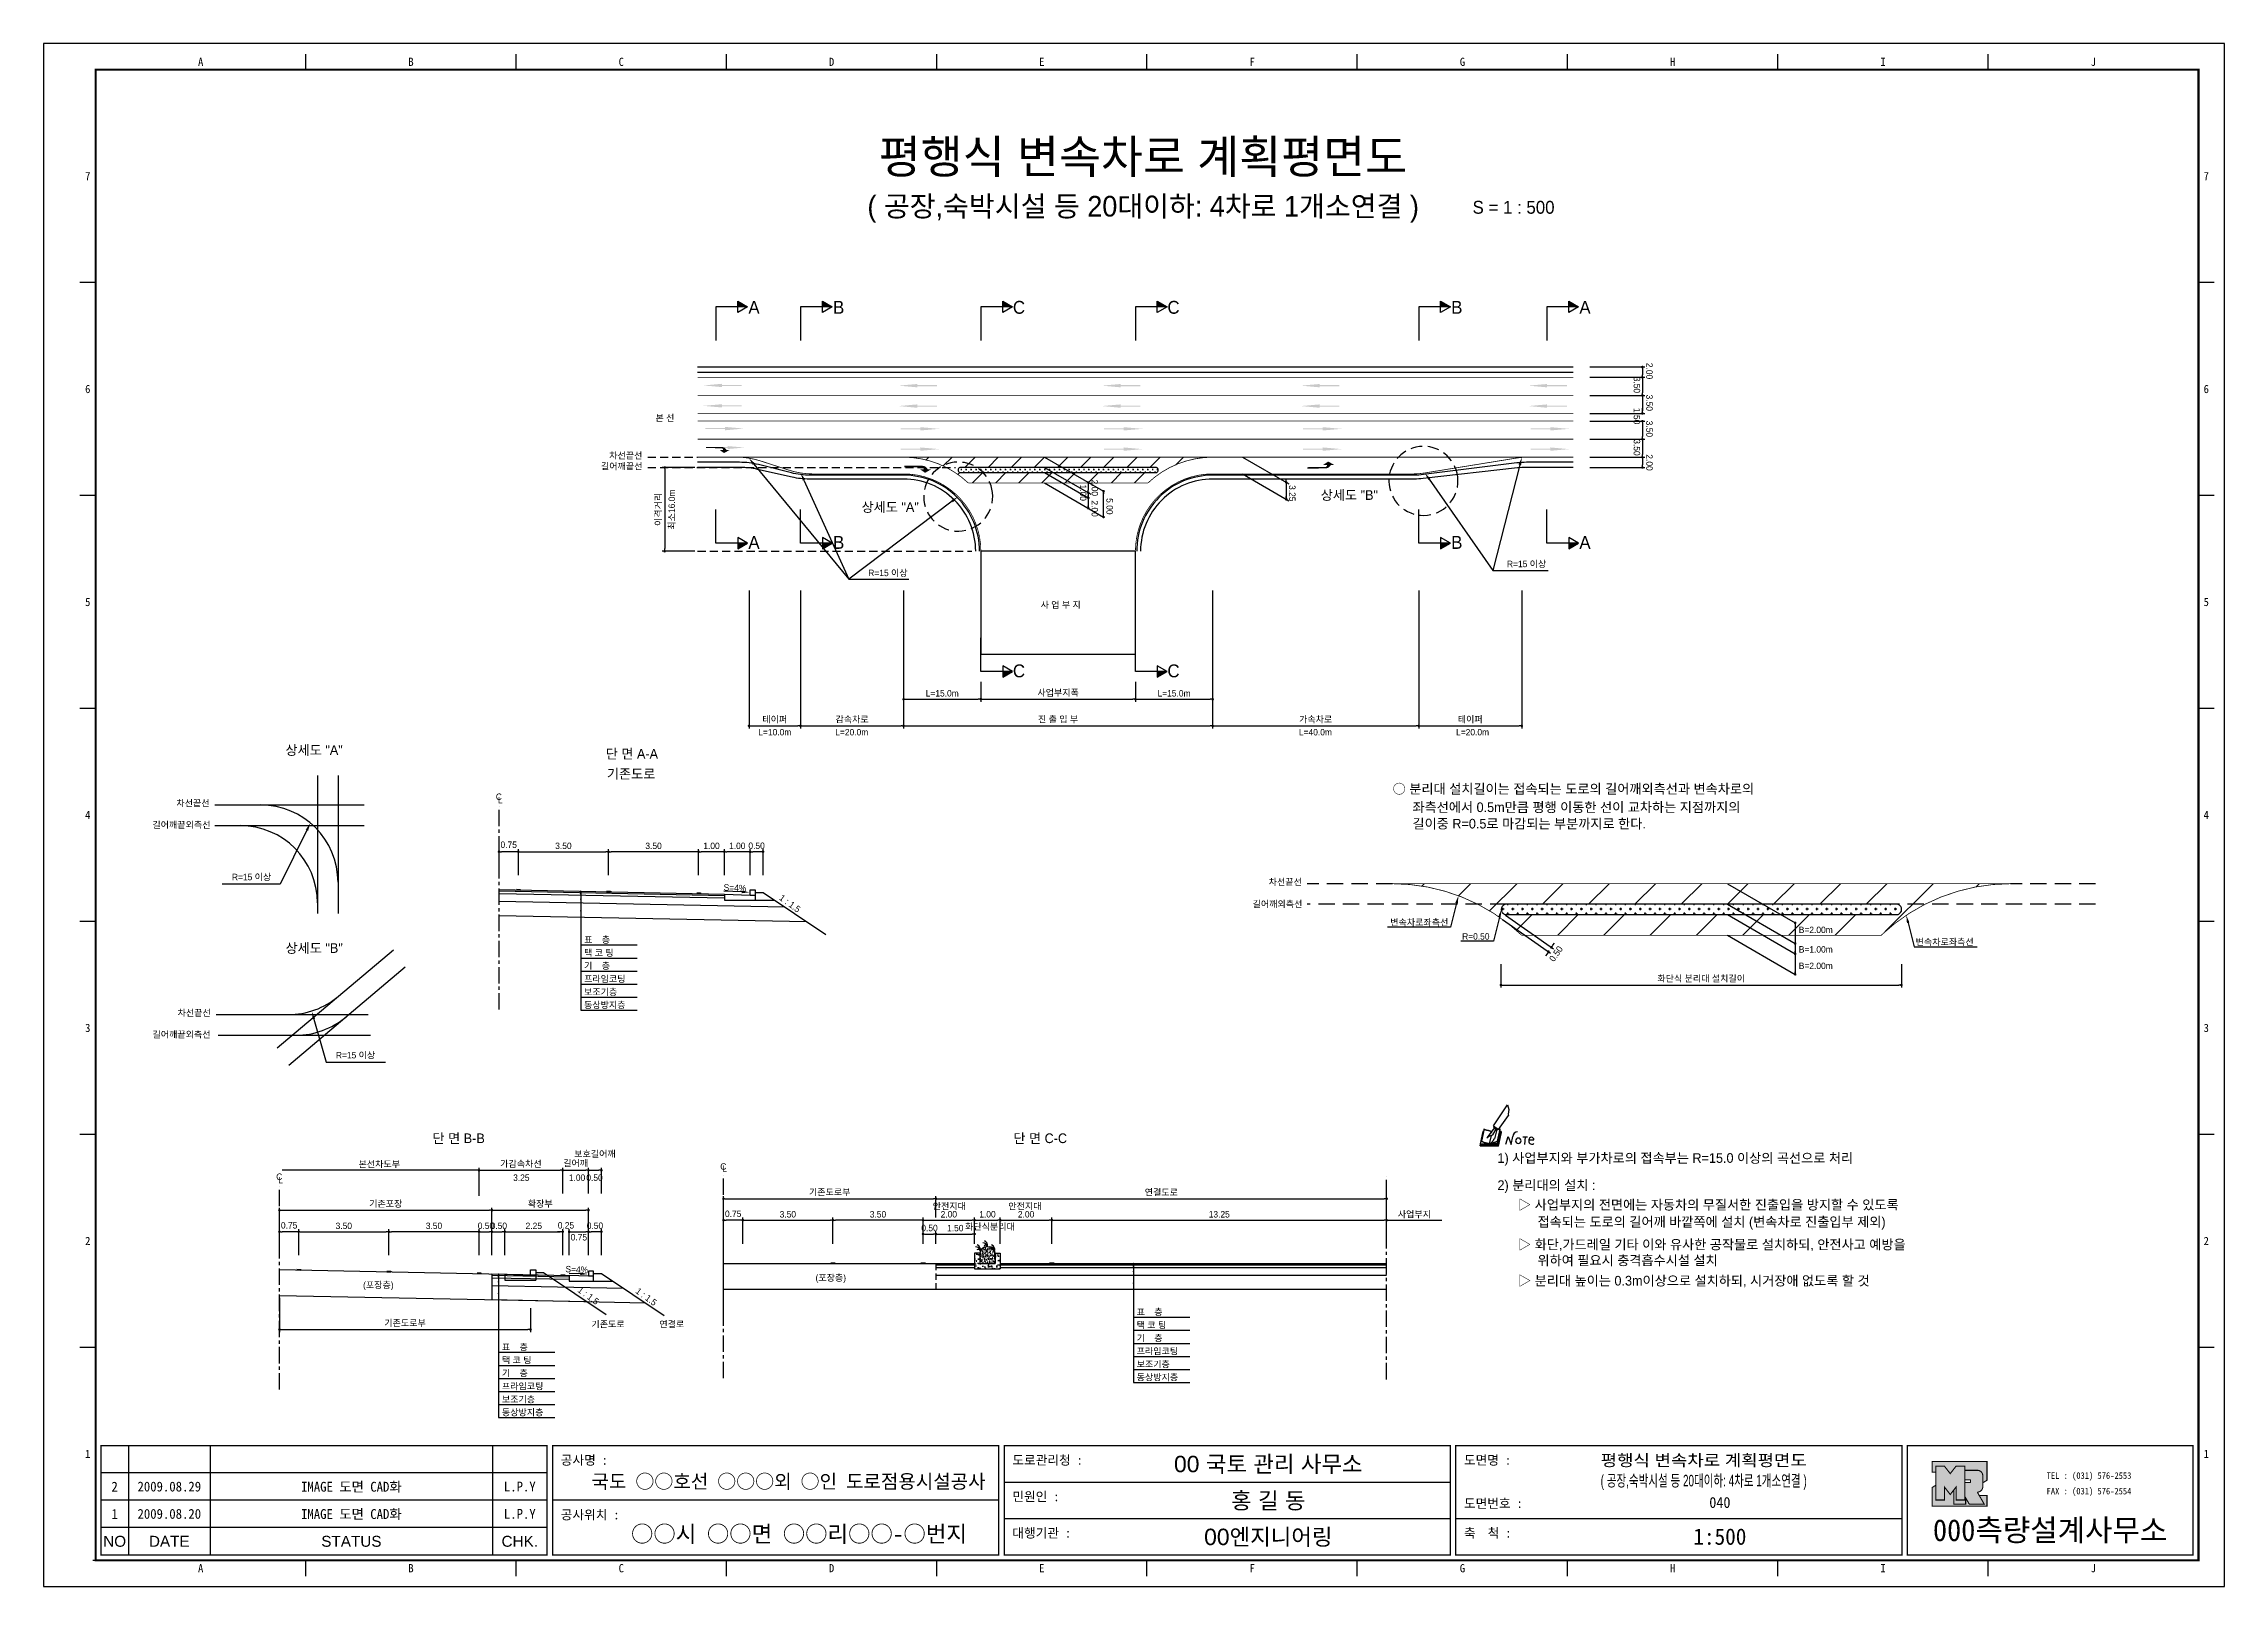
# Model space of a CAD drawing. Header units: millimetres. Extents: x 495 to 918, y -2 to 298.
import ezdxf
from ezdxf.enums import TextEntityAlignment as Align

# ---------------------------------------------------------------- set-up
doc = ezdxf.new("R2010")
doc.units = ezdxf.units.MM
doc.linetypes.add('CENTER', pattern=[50.8, 31.75, -6.35, 6.35, -6.35])
doc.linetypes.add('HIDDEN', pattern=[9.525, 6.35, -3.175])
for name, color, linetype in [('CC-GSTR-0004', 4, 'Continuous'), ('CM-LANE-0030', 30, 'Continuous'), ('CZ-DIMT-0002', 7, 'Continuous'), ('CZ-EXST-0002', 1, 'Continuous'), ('CZ-LIN1-0007', 7, 'Continuous'), ('CZ-LIN2-0003', 3, 'Continuous'), ('CZ-LINE-0001', 7, 'Continuous'), ('CZ-TEXT-BOX0', 7, 'Continuous'), ('TITLE', 7, 'Continuous')]:
    doc.layers.add(name, color=color, linetype=linetype)
doc.styles.add('견고딕', font='arial.ttf')
doc.styles.add('돋움', font='')
doc.styles.add('돋음체', font='')
doc.styles.get('돋움').set_extended_font_data('Dotum')
doc.styles.get('돋음체').set_extended_font_data('DotumChe')

msp = doc.modelspace()

# ---------------------------------------------------------------- texts
at = {"layer": 'CZ-DIMT-0002', "style": '돋움'}
for s, height, p in [('A', 2.5, (632.96, 246.67)), ('B', 2.5, (649.4, 246.67)), ('C', 2.5, (684.4, 246.67)), ('C', 2.5, (714.4, 246.67)), ('B', 2.5, (769.4, 246.67)), ('A', 2.5, (794.28, 246.67)), ('본 선', 1.25, (615.66, 225.22)), ('길어깨끝선', 1.25, (607.27, 215.83)), ('차선끝선', 1.25, (608.07, 217.92)), ('상세도 "A"', 1.875, (659.39, 207.91)), ('상세도 "B"', 1.875, (748.54, 210.24)), ('A', 2.5, (632.96, 201.05)), ('B', 2.5, (649.4, 201.05)), ('B', 2.5, (769.4, 201.05)), ('A', 2.5, (794.28, 201.05)), ('R=15 이상', 1.25, (658.96, 195.13)), ('R=15 이상', 1.25, (782.95, 196.87)), ('사 업 부 지', 1.25, (692.49, 188.93)), ('C', 2.5, (684.4, 176.12)), ('C', 2.5, (714.4, 176.12)), ('L=10.0m', 1.25, (637, 164.22)), ('L=20.0m', 1.25, (651.94, 164.22)), ('L=40.0m', 1.25, (741.95, 164.22)), ('L=20.0m', 1.25, (772.46, 164.22)), ('차선끝선', 1.25, (524.05, 150.44)), ('C', 1.25, (583.43, 151.7)), ('L', 1.25, (583.69, 151.04)), ('길어깨끝외측선', 1.25, (521.81, 146.24)), ('R=15 이상', 1.25, (535.42, 136.12)), ('차선끝선', 1.25, (736.1, 135.16)), ('차선끝선', 1.25, (524.27, 109.76)), ('길어깨끝외측선', 1.25, (521.82, 105.57)), ('R=15 이상', 1.25, (555.61, 101.55)), ('C', 1.25, (627, 79.94)), ('C', 1.25, (540.79, 77.96)), ('L', 1.25, (541.06, 77.3)), ('L', 1.25, (627.26, 79.54))]:
    msp.add_text(s, height=height, dxfattribs=at).set_placement(p, align=Align.MIDDLE_CENTER)
for s, rotation, p in [('3.50', 270, (803.74, 233.21)), ('2.00', 270, (806.17, 235.9)), ('3.50', 270, (806.17, 229.74)), ('1.50', 270, (803.74, 227.15)), ('3.50', 270, (806.17, 224.67)), ('3.50', 270, (803.74, 221.07)), ('2.00', 270, (806.17, 218.14)), ('최소16.0m', 90, (617.61, 203.53))]:
    msp.add_text(s, height=1.25, rotation=rotation, dxfattribs=at).set_placement(p)
for s, p in [('○ 분리대 설치길이는 접속되는 도로의 길어깨외측선과 변속차로의', (756.94, 153.22)), ('좌측선에서 0.5m만큼 평행 이동한 선이 교차하는 지점까지의', (760.79, 149.66)), ('길이중 R=0.5로 마감되는 부분까지로 한다.', (760.79, 146.47)), ('1) 사업부지와 부가차로의 접속부는 R=15.0 이상의 곡선으로 처리', (777.29, 81.59)), ('2) 분리대의 설치 :', (777.29, 76.32)), ('▷ 사업부지의 전면에는 자동차의 무질서한 진출입을 방지할 수 있도록', (781.28, 72.52)), ('접속되는 도로의 길어깨 바깥쪽에 설치 (변속차로 진출입부 제외)', (785.06, 69.2)), ('▷ 화단,가드레일 기타 이와 유사한 공작물로 설치하되, 안전사고 예방을', (781.28, 64.8)), ('위하여 필요시 충격흡수시설 설치', (785.06, 61.73)), ('▷ 분리대 높이는 0.3m이상으로 설치하되, 시거장애 없도록 할 것', (781.28, 57.78))]:
    msp.add_text(s, height=1.875, dxfattribs=at).set_placement(p, align=Align.MIDDLE_LEFT)
for s, rotation, p in [('S=4%', 357.7094, (629.26, 134.02)), ('1 : 1.5', 323.8881, (639.93, 130.99)), ('S=4%', 357.7094, (598.56, 59.96)), ('1 : 1.5', 323.8881, (600.8, 54.87)), ('1 : 1.5', 323.8881, (612.05, 54.67))]:
    msp.add_text(s, height=1.25, rotation=rotation, dxfattribs=at).set_placement(p, align=Align.MIDDLE_CENTER)
for s, p in [('길어깨외측선', (729.75, 130.25)), ('변속차로좌측선', (756.48, 126.69)), ('표    층', (599.97, 123.32)), ('R=0.50', (770.43, 123.97)), ('B=2.00m', (835.79, 125.24)), ('변속차로좌측선', (858.47, 122.89)), ('기    층', (599.97, 118.26)), ('택 코 팅', (599.97, 120.79)), ('B=1.00m', (835.79, 121.45)), ('B=2.00m', (835.79, 118.26)), ('프라임코팅', (599.97, 115.73)), ('보조기층', (599.97, 113.19)), ('동상방지층', (599.97, 110.66)), ('3.25', (586.2, 77.15)), ('1.00', (597.02, 77.15)), ('0.50', (600.41, 77.15)), ('안전지대', (667.66, 71.61)), ('안전지대', (682.33, 71.61)), ('화단식분리대', (673.94, 67.64)), ('사업부지', (757.94, 70.05)), ('(포장층)', (557.07, 56.32)), ('(포장층)', (644.91, 57.73)), ('표    층', (707.25, 51.07)), ('기존도로', (601.4, 48.71)), ('연결로', (614.59, 48.71)), ('기    층', (707.25, 46.01)), ('택 코 팅', (707.25, 48.54)), ('표    층', (584.02, 44.27)), ('택 코 팅', (584.02, 41.74)), ('프라임코팅', (707.25, 43.48)), ('보조기층', (707.25, 40.95)), ('기    층', (584.02, 39.21)), ('동상방지층', (707.25, 38.42)), ('프라임코팅', (584.02, 36.67)), ('보조기층', (584.02, 34.14)), ('동상방지층', (584.02, 31.61))]:
    msp.add_text(s, height=1.25, dxfattribs=at).set_placement(p)
at = {"layer": 'CZ-DIMT-0002', "char_height": 1.25, "attachment_point": 5, "style": '돋움'}
for s, insert, rotation in [('1.00', (696.85, 210.69), 270), ('\\A1;2.00', (699.11, 211.64), 270), ('3.25', (737.45, 210.58), 270), ('2.00', (699.11, 207.61), 270), ('5.00', (702, 208.04), 270), ('\\A1;0.50', (788.66, 121.22), 54.9032)]:
    msp.add_mtext(s, dxfattribs=dict(at, insert=insert, rotation=rotation))
at = {"layer": 'CZ-DIMT-0002', "insert": (560.21, 80.34), "char_height": 1.25, "attachment_point": 5, "style": '돋움'}
msp.add_mtext('본선차도부', dxfattribs=at)
at = {"layer": 'CZ-LINE-0001', "insert": (614.43, 207.46), "char_height": 1.25, "attachment_point": 5, "rotation": 90, "style": '돋움'}
msp.add_mtext('\\A1;이격거리', dxfattribs=at)
at = {"layer": 'CZ-LINE-0001', "char_height": 1.25, "attachment_point": 5, "style": '돋움'}
for s, insert in [('\\A1;L=15.0m', (669.5, 171.76)), ('\\A1;사업부지폭', (692, 171.82)), ('\\A1;L=15.0m', (714.5, 171.76)), ('\\A1;테이퍼', (637, 166.65)), ('\\A1;감속차로', (652, 166.65)), ('\\A1;진 출 입 부', (692, 166.65)), ('\\A1;가속차로', (742, 166.65)), ('\\A1;테이퍼', (772, 166.65)), ('\\A1;0.75', (585.34, 142.38)), ('\\A1;3.50', (595.96, 142.16)), ('\\A1;3.50', (613.46, 142.16)), ('\\A1;1.00', (624.71, 142.16)), ('\\A1;1.00', (629.71, 142.16)), ('\\A1;0.50', (633.46, 142.18)), ('\\A1;화단식 분리대 설치길이', (816.84, 116.36)), ('\\A1;가감속차선', (587.71, 80.4)), ('\\A1;길어깨', (598.33, 80.52)), ('\\A1;보호길어깨', (602.08, 82.32)), ('\\A1;기존포장', (561.46, 72.65)), ('\\A1;확장부', (591.46, 72.65)), ('\\A1;기존도로부', (647.66, 74.89)), ('\\A1;연결도로', (712.03, 74.88)), ('\\A1;0.75', (542.71, 68.52)), ('\\A1;3.50', (553.33, 68.42)), ('\\A1;3.50', (570.83, 68.42)), ('\\A1;0.50', (580.92, 68.43)), ('\\A1;0.50', (583.42, 68.43)), ('\\A1;2.25', (590.21, 68.42)), ('\\A1;0.25', (596.46, 68.52)), ('\\A1;0.50', (602.08, 68.44)), ('\\A1;0.75', (628.91, 70.76)), ('\\A1;3.50', (639.53, 70.66)), ('\\A1;3.50', (657.03, 70.66)), ('\\A1;0.50', (667.03, 68)), ('\\A1;2.00', (670.78, 70.66)), ('\\A1;1.50', (672.03, 67.98)), ('\\A1;1.00', (678.28, 70.66)), ('\\A1;2.00', (685.78, 70.66)), ('\\A1;13.25', (723.28, 70.66)), ('\\A1;0.75', (598.96, 66.2)), ('\\A1;기존도로부', (565.21, 49.51))]:
    msp.add_mtext(s, dxfattribs=dict(at, insert=insert))
at = {"layer": 'CZ-TEXT-BOX0', "style": '돋움'}
for s, p in [('상세도 "A"', (547.56, 160.75)), ('단 면 A-A', (609.25, 160.02)), ('기존도로', (609.1, 156.13)), ('상세도 "B"', (547.57, 122.33)), ('단 면 B-B', (575.62, 85.42)), ('단 면 C-C', (688.52, 85.42))]:
    msp.add_text(s, height=1.875, dxfattribs=at).set_placement(p, align=Align.MIDDLE_CENTER)
at = {"layer": 'TITLE', "color": 3, "linetype": 'Continuous', "style": '돋음체'}
for s, p in [('A', (525.54, 294.31)), ('B', (566.37, 294.31)), ('C', (607.19, 294.31)), ('D', (648.02, 294.31)), ('E', (688.84, 294.31)), ('F', (729.66, 294.31)), ('G', (770.49, 294.31)), ('H', (811.31, 294.31)), ('I', (852.14, 294.31)), ('J', (892.96, 294.31)), ('7', (503.62, 272.14)), ('7', (914.89, 272.14)), ('6', (503.62, 230.81)), ('6', (914.89, 230.81)), ('5', (503.62, 189.48)), ('5', (914.89, 189.48)), ('4', (503.62, 148.15)), ('4', (914.89, 148.15)), ('3', (503.62, 106.83)), ('3', (914.89, 106.83)), ('2', (503.62, 65.5)), ('2', (914.89, 65.5)), ('1', (503.62, 24.17)), ('1', (914.89, 24.17)), ('A', (525.54, 1.99)), ('B', (566.37, 1.99)), ('C', (607.19, 1.99)), ('D', (648.02, 1.99)), ('E', (688.84, 1.99)), ('F', (729.66, 1.99)), ('G', (770.49, 1.99)), ('H', (811.31, 1.99)), ('I', (852.14, 1.99)), ('J', (892.96, 1.99))]:
    msp.add_text(s, height=1.59, dxfattribs=at).set_placement(p, align=Align.MIDDLE)
at = {"layer": 'TITLE', "style": '돋움'}
for s, height, p in [('평행식 변속차로 계획평면도', 6.5, (708.47, 275.92)), ('( 공장,숙박시설 등 20대이하: 4차로 1개소연결 )', 4, (708.51, 266.29))]:
    msp.add_text(s, height=height, dxfattribs=at).set_placement(p, align=Align.MIDDLE_CENTER)
msp.add_text('S = 1 : 500', height=2.5, dxfattribs=at).set_placement((772.46, 266.08), align=Align.MIDDLE_LEFT)
at = {"layer": 'TITLE', "style": '돋음체'}
for s, p in [('공사명 : ', (595.45, 22.07)), ('도로관리청 :', (683.12, 22.07)), ('도면명 :', (770.79, 22.07)), ('민원인 :', (683.12, 14.99)), ('공사위치 :', (595.45, 11.46)), ('도면번호 :', (770.79, 13.67)), ('대행기관 :', (683.12, 7.92)), ('축  척 :', (770.79, 7.92))]:
    msp.add_text(s, height=1.804, dxfattribs=at).set_placement(p)
at = {"layer": 'TITLE', "color": 7, "linetype": 'Continuous'}
for s, height, style, p in [('00 국토 관리 사무소', 3.1832, '견고딕', (732.8, 22.24)), ('국도 ○○호선 ○○○외 ○인 도로점용시설공사', 2.7, '돋음체', (639.67, 18.86)), ('홍 길 동', 3.183, '견고딕', (732.8, 15.17)), ('○○시 ○○면 ○○리○○-○번지', 3.1832, '돋음체', (641.69, 8.69)), ('00엔지니어링', 3.183, '견고딕', (732.8, 8.1))]:
    msp.add_text(s, height=height, dxfattribs=dict(at, style=style)).set_placement(p, align=Align.MIDDLE)
at = {"layer": 'TITLE', "style": '돋움'}
for s, width, p, p2 in [('평행식 변속차로 계획평면도', 1.010039, (797.33, 21.81), (837.33, 21.81)), ('( 공장,숙박시설 등 20대이하: 4차로 1개소연결 )', 0.586912, (797.33, 17.86), (837.33, 17.86))]:
    msp.add_text(s, height=2.25, dxfattribs=dict(at, width=width)).set_placement(p, p2, align=Align.FIT)
at = {"layer": 'TITLE', "color": 1, "linetype": 'Continuous', "style": '돋음체'}
msp.add_text('2', height=1.91, dxfattribs=at).set_placement((508.84, 17.82), align=Align.MIDDLE)
at = {"layer": 'TITLE', "linetype": 'Continuous'}
for s, height, style, p in [('2009.08.29', 1.91, '돋음체', (519.45, 17.82)), ('L.P.Y', 1.91, '돋음체', (587.49, 17.82)), ('1', 1.91, '돋음체', (508.84, 12.52)), ('2009.08.20', 1.91, '돋음체', (519.45, 12.52)), ('L.P.Y', 1.91, '돋음체', (587.49, 12.52)), ('040', 2.122, '돋음체', (820.47, 14.73)), ('1:500', 3.183, '돋음체', (820.47, 8.1)), ('NO', 2.122, '견고딕', (508.84, 7.21)), ('DATE', 2.122, '견고딕', (519.45, 7.21)), ('STATUS', 2.122, '견고딕', (554.8, 7.21)), ('CHK.', 2.122, '견고딕', (587.49, 7.21))]:
    msp.add_text(s, height=height, dxfattribs=dict(at, style=style)).set_placement(p, align=Align.MIDDLE)
at = {"layer": 'TITLE', "style": '돋음체'}
for p in [(554.8, 17.82), (554.8, 12.52)]:
    msp.add_text('IMAGE 도면 CAD화', height=1.9099, dxfattribs=at).set_placement(p, align=Align.MIDDLE)
at = {"layer": 'TITLE', "color": 180, "style": '돋음체'}
for s, p in [('TEL : (031) 576-2553', (883.9, 19.33)), ('FAX : (031) 576-2554', (883.9, 16.31))]:
    msp.add_text(s, height=1.2733, dxfattribs=at).set_placement(p)
msp.add_text('000측량설계사무소', height=4.244, dxfattribs=at).set_placement((884.59, 7.25), align=Align.CENTER)

# ---------------------------------------------------------------- blocks, each defined once
blk = doc.blocks.new('note')
for p, q in [((0.85, 3.5), (3.53, 7.57)), ((1.8, 2.79), (3.74, 5.46)), ((3.53, 7.57), (3.8, 6.64)), ((3.8, 6.64), (3.69, 5.72)), ((3.69, 5.72), (3.74, 5.46)), ((-1.24, 2.36), (-1.77, 0)), ((-1.77, 0), (1.77, 0)), ((-1.77, 0), (-1.77, -0.3)), ((-1.53, 0.52), (-1.55, 0.54)), ((-1.01, 2.9), (-1.53, 0.52)), ((-1.48, 0.48), (-1.53, 0.52)), ((-1.43, 0.44), (-1.48, 0.48)), ((-1.38, 0.41), (-1.43, 0.44)), ((-1.33, 0.4), (-1.38, 0.41)), ((-1.27, 0.37), (-1.33, 0.4)), ((-1.22, 0.35), (-1.27, 0.37)), ((-1.13, 2.36), (-1.24, 2.36)), ((-1.17, 0.33), (-1.22, 0.35)), ((-1.12, 0.32), (-1.17, 0.33)), ((-1.02, 0.25), (-1.12, 0.32)), ((-0.97, 0.22), (-1.02, 0.25)), ((-1, 2.9), (-1.01, 2.9)), ((-0.98, 2.85), (-1, 2.9)), ((-0.95, 2.8), (-0.98, 2.85)), ((-0.93, 0.21), (-0.97, 0.22)), ((-0.9, 2.75), (-0.95, 2.8)), ((-0.88, 0.19), (-0.93, 0.21)), ((-0.85, 2.72), (-0.9, 2.75)), ((-0.8, 0.18), (-0.88, 0.19)), ((-0.79, 2.69), (-0.85, 2.72)), ((-0.75, 0.17), (-0.8, 0.18)), ((-0.74, 2.68), (-0.79, 2.69)), ((-0.7, 0.16), (-0.75, 0.17)), ((-0.69, 2.65), (-0.74, 2.68)), ((-0.64, 0.15), (-0.7, 0.16)), ((-0.64, 2.65), (-0.69, 2.65)), ((-0.59, 2.63), (-0.64, 2.65)), ((-0.58, 0.14), (-0.64, 0.15)), ((-0.54, 2.62), (-0.59, 2.63)), ((-0.53, 0.13), (-0.58, 0.14)), ((-0.48, 2.61), (-0.54, 2.62)), ((-0.48, 0.12), (-0.53, 0.13)), ((-0.43, 2.61), (-0.48, 2.61)), ((-0.43, 0.11), (-0.48, 0.12)), ((0.75, 2.77), (-0.46, 1.16)), ((0.37, 2.24), (-0.46, 1.16)), ((-0.46, 1.16), (-0.08, 1.47)), ((-0.38, 2.59), (-0.43, 2.61)), ((-0.38, 0.08), (-0.43, 0.11)), ((-0.33, 2.59), (-0.38, 2.59)), ((-0.29, 0.06), (-0.38, 0.08)), ((-0.27, 2.58), (-0.33, 2.59)), ((-0.23, 0.05), (-0.29, 0.06)), ((-0.22, 2.57), (-0.27, 2.58)), ((-0.16, 0.04), (-0.23, 0.05)), ((-0.17, 2.56), (-0.22, 2.57)), ((-0.12, 2.55), (-0.17, 2.56)), ((-0.11, 0.03), (-0.16, 0.04)), ((-0.07, 2.53), (-0.12, 2.55)), ((-0.04, 0.02), (-0.11, 0.03)), ((-0.08, 1.47), (0.72, 1.75)), ((-0.01, 2.51), (-0.07, 2.53)), ((-0.05, -0.3), (-0.05, 0)), ((0, 0), (-0.04, 0.02)), ((0.04, 2.5), (-0.01, 2.51)), ((0.37, 1.63), (0, 0)), ((0, 0), (1.6, 0.53)), ((0, 0), (1.65, 0.18)), ((0, 0.01), (0.06, 0.04)), ((0, -0.3), (0, 0)), ((0.09, 2.48), (0.04, 2.5)), ((0.05, -0.3), (0.05, 0)), ((0.06, 0.04), (0.11, 0.07)), ((0.14, 2.48), (0.09, 2.48)), ((0.11, 0.07), (0.16, 0.09)), ((0.2, 2.47), (0.14, 2.48)), ((0.16, 0.09), (0.21, 0.12)), ((0.26, 2.43), (0.18, 2.46)), ((0.21, 0.12), (0.27, 0.14)), ((0.34, 2.4), (0.26, 2.43)), ((0.27, 0.14), (0.36, 0.19)), ((0.45, 2.37), (0.34, 2.4)), ((0.36, 0.19), (0.41, 0.22)), ((0.41, 0.22), (0.46, 0.27)), ((0.46, 0.27), (0.51, 0.3)), ((0.51, 0.3), (0.56, 0.34)), ((0.56, 0.34), (0.6, 0.4)), ((0.6, 0.4), (0.64, 0.45)), ((0.64, 0.45), (0.67, 0.51)), ((0.67, 0.51), (0.74, 0.58)), ((0.72, 1.75), (1.16, 2.53)), ((0.74, 0.58), (0.79, 0.63)), ((1, 3.1), (0.75, 2.77)), ((0.79, 0.63), (0.83, 0.68)), ((0.83, 0.68), (0.86, 0.73)), ((0.85, 3.5), (1.8, 2.79)), ((1, 3.4), (0.85, 3.21)), ((0.85, 3.21), (1.52, 2.71)), ((0.86, 0.73), (0.89, 0.79)), ((0.89, 0.84), (0.92, 0.89)), ((0.89, 0.79), (0.89, 0.84)), ((0.92, 0.89), (0.96, 0.95)), ((0.96, 0.95), (1.01, 0.97)), ((1.47, 2.74), (1.01, 0.97)), ((1.16, 2.53), (1.37, 2.82)), ((2.13, 2.84), (1.44, 2.63)), ((1.52, 2.71), (1.66, 2.9)), ((1.6, 0.53), (2.13, 2.84)), ((1.65, 0.18), (2.19, 2.48)), ((1.77, 0), (2.3, 2.36)), ((1.77, -0.3), (2.3, 2.07)), ((1.77, -0.38), (2.3, 1.99)), ((1.77, -0.44), (2.3, 1.93)), ((1.77, 0), (1.77, -0.3)), ((2.19, 2.48), (2.04, 2.47)), ((2.3, 2.36), (2.16, 2.36)), ((2.3, 2.36), (2.3, 2.07)), ((3.21, -0.08), (3.68, 1.4)), ((3.68, 1.4), (4.26, -0.14)), ((4.26, -0.14), (4.56, 1.44)), ((6.55, 1.34), (7.46, 1.34)), ((7.01, 1.34), (6.87, -0.11)), ((7.71, 0.77), (7.71, 0.55)), ((7.71, 0.77), (8.67, 0.77)), ((-1.77, -0.3), (1.77, -0.3)), ((-1.77, -0.43), (-1.77, -0.3)), ((-1.77, -0.37), (1.77, -0.37)), ((-1.77, -0.43), (1.77, -0.43))]:
    blk.add_line(p, q)
for centre, major_axis, start_param, end_param in [((0.4, 2.31), (0.0702, 0.0702), 3.283946, 6.425539), ((5.68, 1.23), (-0.806, 0.806), -0.591174, 0.597824), ((5.66, 0.58), (-0.378, 0.378), 3.926991, 10.210176), ((8.3, 0.49), (0.422, 0.422), 2.265602, 4.634911), ((8.19, 0.77), (-0.342, 0.342), 3.926991, 7.068583)]:
    blk.add_ellipse(centre, major_axis=major_axis, ratio=1, start_param=start_param, end_param=end_param)
blk = doc.blocks.new('_Dot')
at = {"color": 0, "linetype": 'ByBlock', "lineweight": -2}
blk.add_line((-0.5, 0), (-1, 0), dxfattribs=at)
at = {"color": 0, "linetype": 'ByBlock', "const_width": 0.5}
blk.add_lwpolyline([(-0.25, 0, 1), (0.25, 0, 1)], format="xyb", close=True, dxfattribs=at)

# ---------------------------------------------------------------- hatches: boundary and pattern name
at = {"layer": 'CM-LANE-0030'}
h = msp.add_hatch(dxfattribs=at)
h.set_pattern_fill('ANSI31', color=256, style=0)
h.set_pattern_definition([(45, (1.5787, -353.4566), (-2.245064, 2.245064), [])])
h.paths.add_polyline_path([(709.45, 212.59, -0.191871), (722, 217.59), (662, 217.59, -0.191871), (674.55, 212.59)])
h.paths.add_polyline_path([(672.91, 214.59, 0.002096), (672.78, 214.68, -0.732581), (673.07, 215.59), (710.94, 215.59, -0.732581), (711.22, 214.68, 0.002096), (711.1, 214.59)], flags=16)
h = msp.add_hatch(dxfattribs=at)
h.set_pattern_fill('ANSI31', color=256, scale=2, style=0)
h.set_pattern_definition([(45, (-522.996, 590.931), (-4.490128, 4.490128), [])])
h.paths.add_polyline_path([(851.79, 124.82, -0.191871), (876.89, 134.82), (756.89, 134.82, -0.191871), (781.99, 124.82)])
h.paths.add_polyline_path([(778.71, 128.82, 0.002096), (778.45, 129.01, -0.732581), (779.03, 130.82), (854.76, 130.82, -0.732581), (855.33, 129.01, 0.002096), (855.08, 128.82)], flags=16)
at = {"layer": 'CZ-EXST-0002'}
h = msp.add_hatch(dxfattribs=at)
h.set_pattern_fill('AR-SAND', color=256, scale=0.01, style=0)
h.set_pattern_definition([(37.5, (-432.3342, 3543.95603), (-0.016000313, 0.489413237), [0, -0.38608, 0, -0.4318, 0, -0.41275]), (7.5, (-432.3342, 3543.95603), (0.44952328, 0.7168251), [0, -0.20828, 0, -0.34798, 0, -0.13335]), (327.5, (-432.6466, 3543.95603), (0.79099237, 0.001437185), [0, -0.127, 0, -0.4572, 0, -0.5969]), (317.5, (-432.6466, 3543.95603), (0.76355645, 0.22292932), [0, -0.0635, 0, -0.29972, 0, -0.3429])])
edge = h.paths.add_edge_path()
edge.add_ellipse((678.28, 63.11), major_axis=(-1.5, 0), ratio=0.829212, start_angle=180, end_angle=360)
edge.add_line((676.78, 63.11), (676.78, 61.11))
edge.add_line((676.78, 61.11), (679.78, 61.11))
edge.add_line((679.78, 61.11), (679.78, 63.11))
h = msp.add_hatch(dxfattribs=at)
h.set_pattern_fill('AR-CONC', color=256, scale=0.01, style=0)
h.set_pattern_definition([(50, (-432.3342, 3543.956), (1.8218467, -0.15939086), [0.1905, -2.0955]), (355, (-432.3342, 3543.956), (-0.3524283, 1.9105664), [0.1524, -1.6764]), (100.451, (-432.1824, 3543.9428), (1.469425, 1.7511669), [0.1619, -1.7809]), (46.1842, (-432.3342, 3544.464), (2.7107904, -0.4204233), [0.28575, -3.14325]), (96.6356, (-432.1083, 3544.429), (2.3740423, 2.4742556), [0.24285, -2.67135]), (351.184, (-432.3342, 3544.464), (2.374046, 2.4742512), [0.2286, -2.5146]), (21, (-432.0802, 3544.337), (1.5161488, -1.0226552), [0.1905, -2.0955]), (326, (-432.0802, 3544.337), (0.6180203, 1.8418797), [0.1524, -1.6764]), (71.4514, (-431.9539, 3544.2518), (2.1341649, 0.8192286), [0.1619, -1.7809]), (37.5, (-432.3342, 3543.95603), (0.03088603, 0.84555039), [0, -1.65608, 0, -1.7018, 0, -1.68275]), (7.5, (-432.3342, 3543.956), (0.66819663, 1.00180575), [0, -0.97028, 0, -1.61798, 0, -0.64135]), (327.5, (-432.9006, 3543.95603), (1.35590595, -0.05728744), [0, -0.635, 0, -1.9812, 0, -2.6289]), (317.5, (-433.1546, 3543.956), (1.4812918, 0.2542649), [0, -0.8255, 0, -1.31572, 0, -1.8669])])
h.paths.add_polyline_path([(680.78, 60.11), (680.78, 63.11), (679.78, 63.11), (679.78, 61.11), (676.78, 61.11), (676.78, 63.11), (675.78, 63.11), (675.78, 60.11)])
at = {"layer": 'CZ-LIN1-0007'}
for points in [[(626.76, 231.83), (626.76, 231.62), (630.58, 231.62), (630.58, 231.41), (626.76, 231.4), (626.76, 231.19), (623.11, 231.51)], [(664.66, 231.79), (664.66, 231.57), (668.48, 231.57), (668.48, 231.36), (664.66, 231.36), (664.66, 231.14), (661.01, 231.47)], [(704.13, 231.79), (704.13, 231.57), (707.95, 231.57), (707.95, 231.36), (704.13, 231.36), (704.13, 231.14), (700.48, 231.47)], [(742.77, 231.79), (742.77, 231.57), (746.6, 231.57), (746.6, 231.36), (742.77, 231.36), (742.77, 231.14), (739.12, 231.47)], [(786.93, 231.79), (786.93, 231.57), (790.76, 231.57), (790.76, 231.36), (786.93, 231.36), (786.93, 231.14), (783.28, 231.47)], [(626.76, 227.87), (626.76, 227.66), (630.58, 227.66), (630.58, 227.45), (626.76, 227.45), (626.76, 227.23), (623.11, 227.55)], [(664.66, 227.83), (664.66, 227.61), (668.48, 227.61), (668.48, 227.4), (664.66, 227.4), (664.66, 227.18), (661.01, 227.51)], [(704.13, 227.83), (704.13, 227.61), (707.95, 227.61), (707.95, 227.4), (704.13, 227.4), (704.13, 227.18), (700.48, 227.51)], [(742.77, 227.83), (742.77, 227.61), (746.6, 227.61), (746.6, 227.4), (742.77, 227.4), (742.77, 227.18), (739.12, 227.51)], [(786.93, 227.83), (786.93, 227.61), (790.76, 227.61), (790.76, 227.4), (786.93, 227.4), (786.93, 227.18), (783.28, 227.51)], [(627.36, 223.46), (627.36, 223.24), (623.54, 223.24), (623.54, 223.03), (627.36, 223.03), (627.36, 222.81), (631.01, 223.14)], [(665.27, 223.41), (665.27, 223.2), (661.44, 223.2), (661.44, 222.98), (665.27, 222.98), (665.27, 222.77), (668.92, 223.09)], [(704.73, 223.41), (704.73, 223.2), (700.91, 223.2), (700.91, 222.98), (704.73, 222.98), (704.73, 222.77), (708.38, 223.09)], [(743.38, 223.41), (743.38, 223.2), (739.56, 223.2), (739.56, 222.98), (743.38, 222.98), (743.38, 222.77), (747.03, 223.09)], [(787.54, 223.41), (787.54, 223.2), (783.72, 223.2), (783.72, 222.98), (787.54, 222.98), (787.54, 222.77), (791.19, 223.09)], [(626.72, 219.57, -0.267976), (627.63, 218.97), (628.18, 218.97), (627.15, 218.39), (626.32, 218.96), (626.93, 218.96, 0.504994), (626.66, 219.33), (623.61, 219.35), (623.61, 219.59)], [(627.85, 219.74), (627.85, 219.55), (624.42, 219.55), (624.42, 219.36), (627.85, 219.36), (627.85, 219.17), (631.12, 219.46)], [(665.27, 219.48), (665.27, 219.26), (661.44, 219.26), (661.44, 219.05), (665.27, 219.05), (665.27, 218.83), (668.92, 219.15)], [(665.68, 215.91, -0.267976), (666.71, 215.22), (667.34, 215.22), (666.17, 214.56), (665.22, 215.21), (665.92, 215.22, 0.504994), (665.61, 215.63), (662.14, 215.65), (662.15, 215.93)], [(704.73, 219.48), (704.73, 219.26), (700.91, 219.26), (700.91, 219.05), (704.73, 219.05), (704.73, 218.83), (708.38, 219.15)], [(743.38, 219.48), (743.38, 219.26), (739.56, 219.26), (739.56, 219.05), (743.38, 219.05), (743.38, 218.83), (747.03, 219.15)], [(743.94, 215.4, 0.267976), (744.96, 216.09), (745.59, 216.09), (744.42, 216.75), (743.48, 216.1), (744.17, 216.09, -0.504994), (743.86, 215.67), (740.4, 215.65), (740.4, 215.38)], [(787.54, 219.48), (787.54, 219.26), (783.72, 219.26), (783.72, 219.05), (787.54, 219.05), (787.54, 218.83), (791.19, 219.15)], [(587.59, 133.59), (587.59, 133.72), (586.84, 133.73), (586.84, 133.61)], [(605.09, 133.24), (605.09, 133.37), (604.34, 133.38), (604.34, 133.26)], [(622.59, 132.89), (622.59, 133.02), (621.84, 133.03), (621.84, 132.91)], [(544.96, 59.85), (544.96, 59.98), (544.21, 59.99), (544.21, 59.87)], [(562.46, 59.5), (562.46, 59.63), (561.71, 59.64), (561.71, 59.52)], [(579.96, 59.15), (579.96, 59.28), (579.21, 59.29), (579.21, 59.17)], [(648.66, 61.11), (648.66, 61.24), (647.91, 61.24), (647.91, 61.11)], [(666.16, 61.11), (666.16, 61.24), (665.41, 61.24), (665.41, 61.11)], [(691.16, 61.11), (691.16, 61.24), (690.41, 61.24), (690.41, 61.11)], [(596.21, 58.83), (596.21, 58.95), (595.46, 58.97), (595.46, 58.84)]]:
    msp.add_hatch(color=256, dxfattribs=at).paths.add_polyline_path(points)
at = {"layer": 'CZ-LIN2-0003'}
h = msp.add_hatch(dxfattribs=at)
h.set_pattern_fill('CROSS', color=256, scale=0.075, style=0)
h.set_pattern_definition([(0, (1.5787, -353.45664), (0.47625, 0.47625), [0.238125, -0.714375]), (90, (1.6978, -353.5757), (-0.47625, 0.47625), [0.238125, -0.714375])])
h.paths.add_polyline_path([(710.94, 215.59), (673.07, 215.59, 0.732581), (672.78, 214.68, -0.002096), (672.91, 214.59), (711.1, 214.59, -0.002096), (711.22, 214.68, 0.732581)])
h = msp.add_hatch(dxfattribs=at)
h.set_pattern_fill('CROSS', color=256, scale=0.15, style=0)
h.set_pattern_definition([(0, (-522.9959, 590.9311), (0.9525, 0.9525), [0.47625, -1.42875]), (90, (-522.7577, 590.693), (-0.9525, 0.9525), [0.47625, -1.42875])])
h.paths.add_polyline_path([(779.03, 130.82, 0.732581), (778.45, 129.01, -0.002096), (778.71, 128.82), (855.08, 128.82, -0.002096), (855.33, 129.01, 0.732581), (854.76, 130.82)])
at = {"layer": 'CZ-LINE-0001'}
for points in [[(629.8, 247.85), (629.8, 246.76), (631.71, 246.76)], [(646.24, 247.85), (646.24, 246.76), (648.15, 246.76)], [(681.24, 247.85), (681.24, 246.76), (683.15, 246.76)], [(711.24, 247.85), (711.24, 246.76), (713.15, 246.76)], [(766.24, 247.85), (766.24, 246.76), (768.15, 246.76)], [(791.12, 247.85), (791.12, 246.76), (793.02, 246.76)], [(631.71, 200.92), (629.8, 200.92), (629.8, 199.82)], [(648.15, 200.92), (646.24, 200.92), (646.24, 199.82)], [(768.15, 200.92), (766.24, 200.92), (766.24, 199.82)], [(793.02, 200.92), (791.12, 200.92), (791.12, 199.82)], [(683.15, 175.98), (681.24, 175.98), (681.24, 174.89)], [(713.15, 175.98), (711.24, 175.98), (711.24, 174.89)]]:
    msp.add_hatch(color=256, dxfattribs=at).paths.add_polyline_path(points)
at = {"layer": 'TITLE', "ltscale": 150}
h = msp.add_hatch(color=8, dxfattribs=at)
edge = h.paths.add_edge_path()
edge.add_line((872.33, 22.7), (861.66, 22.7))
edge.add_line((861.66, 22.7), (861.66, 20.62))
edge.add_line((861.66, 20.62), (862.37, 20.62))
edge.add_line((862.37, 20.62), (862.37, 21.79))
edge.add_line((862.37, 21.79), (864.06, 21.79))
edge.add_line((864.06, 21.79), (865.19, 20.34))
edge.add_line((865.19, 20.34), (866.32, 21.79))
edge.add_line((866.32, 21.79), (868.01, 21.79))
edge.add_line((868.01, 21.79), (868.01, 20.99))
edge.add_line((868.01, 20.99), (870.45, 20.99))
edge.add_arc((870.45, 19.92), 1.07, 0, 90, ccw=False)
edge.add_line((871.51, 19.92), (871.51, 18.56))
edge.add_line((871.51, 18.56), (872.33, 19.06))
edge.add_line((872.33, 19.06), (872.33, 22.7))
h.paths.add_polyline_path([(865.87, 17.17), (865.19, 16.29), (864.06, 17.74), (864.06, 15.23), (862.37, 15.23), (862.37, 18.08), (861.66, 17.64), (861.66, 14.01), (872.33, 14.01), (872.33, 16.09), (870.83, 16.09), (871.78, 14.43), (868.88, 14.43), (868.18, 15.64), (868.18, 14.43), (865.87, 14.43)])
msp.add_hatch(color=5, dxfattribs=at).paths.add_polyline_path([(868.01, 21.79), (866.32, 21.79), (865.19, 20.34), (864.06, 21.79), (862.37, 21.79), (862.37, 15.23), (864.06, 15.23), (864.06, 17.74), (865.19, 16.29), (866.32, 17.74), (866.32, 15.23), (868.01, 15.23)])
h = msp.add_hatch(color=161, dxfattribs=at)
edge = h.paths.add_edge_path()
edge.add_arc((870.45, 19.92), 1.07, 360, 450)
edge.add_line((870.45, 20.99), (868.01, 20.99))
edge.add_line((868.01, 20.99), (868.01, 19.14))
edge.add_line((868.01, 19.14), (869, 19.14))
edge.add_arc((869, 19.03), 0.113, 0, 90, ccw=False)
edge.add_line((869.12, 19.03), (869.12, 18.72))
edge.add_arc((869, 18.72), 0.113, 270, 360, ccw=False)
edge.add_line((869, 18.6), (868.01, 18.6))
edge.add_line((868.01, 18.6), (868.01, 15.23))
edge.add_line((868.01, 15.23), (866.32, 15.23))
edge.add_line((866.32, 15.23), (866.32, 17.74))
edge.add_line((866.32, 17.74), (865.87, 17.17))
edge.add_line((865.87, 17.17), (865.87, 14.43))
edge.add_line((865.87, 14.43), (868.18, 14.43))
edge.add_line((868.18, 14.43), (868.18, 15.64))
edge.add_line((868.18, 15.64), (868.88, 14.43))
edge.add_line((868.88, 14.43), (871.78, 14.43))
edge.add_line((871.78, 14.43), (870.45, 16.75))
edge.add_arc((870.45, 17.82), 1.07, 270, 360)
edge.add_line((871.51, 17.82), (871.51, 19.92))

# ---------------------------------------------------------------- linework, layer by layer
at = {"color": 0, "linetype": 'ByBlock', "lineweight": -2}
for p, q in [((805.42, 234.84), (805.42, 234.59)), ((805.42, 233.34), (805.42, 233.59)), ((805.42, 232.84), (805.42, 232.59)), ((805.42, 229.84), (805.42, 230.09)), ((805.42, 229.34), (805.42, 229.09)), ((805.42, 226.34), (805.42, 226.59)), ((805.42, 226.34), (805.42, 226.59)), ((805.42, 224.34), (805.42, 224.09)), ((805.42, 224.34), (805.42, 224.09)), ((805.42, 221.34), (805.42, 221.59)), ((805.42, 220.84), (805.42, 220.59)), ((805.42, 217.84), (805.42, 218.09)), ((805.42, 217.34), (805.42, 217.09)), ((805.42, 215.84), (805.42, 216.09)), ((697.86, 212.43), (697.86, 212.18)), ((736.29, 212.93), (736.29, 213.18)), ((736.29, 212.43), (736.29, 212.18)), ((697.86, 210.93), (697.86, 211.18)), ((697.86, 210.43), (697.86, 210.18)), ((697.86, 209.93), (697.86, 210.18)), ((697.86, 207.93), (697.86, 208.18)), ((700.82, 210.72), (700.82, 210.47)), ((736.29, 209.68), (736.29, 209.93)), ((700.82, 206.22), (700.82, 206.47)), ((787.92, 122.66), (788.06, 122.87)), ((835.09, 126.97), (835.09, 126.72)), ((835.09, 122.97), (835.09, 122.72)), ((787.06, 121.43), (786.91, 121.23)), ((835.09, 121.47), (835.09, 121.72)), ((835.09, 117.47), (835.09, 117.72)), ((579.33, 79.2), (579.08, 79.2))]:
    msp.add_line(p, q, dxfattribs=at)
at = {"color": 0, "linetype": 'ByBlock', "const_width": 0.25}
for points in [[(805.42, 234.96, 1), (805.42, 235.21, 1)], [(805.42, 233.21, 1), (805.42, 232.96, 1)], [(805.42, 232.96, 1), (805.42, 233.21, 1)], [(805.42, 229.71, 1), (805.42, 229.46, 1)], [(805.42, 229.46, 1), (805.42, 229.71, 1)], [(805.42, 226.21, 1), (805.42, 225.96, 1)], [(805.42, 226.21, 1), (805.42, 225.96, 1)], [(805.42, 224.46, 1), (805.42, 224.71, 1)], [(805.42, 224.46, 1), (805.42, 224.71, 1)], [(805.42, 221.21, 1), (805.42, 220.96, 1)], [(805.42, 220.96, 1), (805.42, 221.21, 1)], [(805.42, 217.46, 1), (805.42, 217.71, 1)], [(805.42, 217.71, 1), (805.42, 217.46, 1)], [(697.86, 212.56, 1), (697.86, 212.81, 1)], [(736.29, 212.56, 1), (736.29, 212.81, 1)], [(736.29, 212.81, 1), (736.29, 212.56, 1)], [(805.42, 215.71, 1), (805.42, 215.46, 1)], [(697.86, 210.81, 1), (697.86, 210.56, 1)], [(697.86, 210.56, 1), (697.86, 210.81, 1)], [(697.86, 209.81, 1), (697.86, 209.56, 1)], [(697.86, 207.81, 1), (697.86, 207.56, 1)], [(700.82, 210.85, 1), (700.82, 211.1, 1)], [(736.29, 209.56, 1), (736.29, 209.31, 1)], [(700.82, 206.1, 1), (700.82, 205.85, 1)], [(835.09, 127.1, 1), (835.09, 127.35, 1)], [(835.09, 123.1, 1), (835.09, 123.35, 1)], [(787.13, 121.54, 1), (787.27, 121.74, 1)], [(787.85, 122.56, 1), (787.7, 122.35, 1)], [(835.09, 121.35, 1), (835.09, 121.1, 1)], [(835.09, 117.35, 1), (835.09, 117.1, 1)], [(579.46, 79.2, 1), (579.71, 79.2, 1)]]:
    msp.add_lwpolyline(points, format="xyb", close=True, dxfattribs=at)
at = {"layer": 'CC-GSTR-0004'}
for p, q in [((622, 235.09), (792, 235.09)), ((622, 234.09), (792, 234.09)), ((627.21, 132.8), (632.21, 132.6)), ((627.21, 132.8), (627.21, 131.6)), ((627.21, 131.6), (633.21, 131.6)), ((632.21, 133.6), (633.21, 133.6)), ((632.21, 132.6), (632.21, 133.6)), ((632.21, 132.6), (633.21, 132.6)), ((633.21, 133.6), (633.21, 131.6))]:
    msp.add_line(p, q, dxfattribs=at)
for points in [[(676.75, 199.34, 0.414214), (662, 214.09), (643.85, 214.09), (643.85, 214.09, -0.061321), (640.21, 214.54), (640.21, 214.54), (633.8, 216.14), (633.8, 216.14, 0.061321), (630.16, 216.59), (622, 216.59)], [(792, 216.59), (782.94, 216.59, 0.031099), (781.08, 216.47), (762.93, 214.2, -0.031099), (761.07, 214.09), (722, 214.09, 0.414214), (707.25, 199.34)], [(676, 199.34, 0.414214), (662, 213.34), (643.67, 213.34, -0.055385), (640.38, 213.7), (633.63, 215.22, 0.055385), (630.34, 215.59), (622, 215.59)], [(792, 215.59), (782.85, 215.59, 0.028015), (781.17, 215.49), (781.17, 215.49), (762.84, 213.43, -0.028015), (761.16, 213.34), (722, 213.34, 0.414214), (708, 199.34)]]:
    msp.add_lwpolyline(points, format="xyb", dxfattribs=at)
msp.add_lwpolyline([(601.83, 58.66), (600.83, 58.66), (597.08, 58.81), (597.08, 57.66), (601.83, 57.66), (601.83, 59.66), (600.83, 59.66), (600.83, 58.66)], dxfattribs=at)
at = {"layer": 'CM-LANE-0030', "const_width": 0.15}
for points in [[(622, 226.09), (792, 226.09)], [(622, 224.59), (792, 224.59)]]:
    msp.add_lwpolyline(points, dxfattribs=at)
for points in [[(709.45, 212.59), (674.55, 212.59, 0.191871), (662, 217.59), (722, 217.59, 0.191871)], [(756.89, 134.82), (876.89, 134.82, 0.191871), (851.79, 124.82), (781.99, 124.82, 0.191871)]]:
    msp.add_lwpolyline(points, format="xyb", close=True, dxfattribs=at)
at = {"layer": 'CZ-EXST-0002'}
for p, q in [((548.21, 155.84), (548.21, 129.06)), ((552.2, 155.84), (552.2, 129.06)), ((528.32, 150.1), (557.27, 150.1)), ((528.32, 146.09), (557.27, 146.09)), ((540.42, 103), (562.97, 121.98)), ((542.63, 99.63), (565.23, 118.66)), ((528.55, 109.42), (558.03, 109.42)), ((528.96, 105.42), (558.51, 105.42)), ((540.83, 59.93), (584.58, 59.06)), ((589.58, 59.86), (590.58, 59.86)), ((589.58, 58.86), (589.58, 59.86)), ((590.58, 59.86), (590.58, 57.86)), ((590.58, 59.36), (592.08, 59.36)), ((592.08, 59.36), (604.29, 51.22)), ((627.03, 61.11), (668.28, 61.11)), ((584.58, 59.06), (589.58, 58.86)), ((584.58, 59.06), (584.58, 57.86)), ((584.58, 57.86), (590.58, 57.86)), ((589.58, 58.86), (590.58, 58.86)), ((627.03, 56.11), (668.28, 56.11)), ((540.83, 54.93), (600.51, 53.74))]:
    msp.add_line(p, q, dxfattribs=at)
at = {"layer": 'CZ-LIN1-0007'}
for p, q in [((586.84, 133.73), (587.59, 133.72)), ((586.84, 133.61), (587.59, 133.59)), ((587.59, 133.72), (587.59, 133.59)), ((604.34, 133.38), (605.09, 133.37)), ((604.34, 133.26), (605.09, 133.24)), ((605.09, 133.37), (605.09, 133.24)), ((621.84, 133.03), (622.59, 133.02)), ((621.84, 132.91), (622.59, 132.89)), ((622.59, 133.02), (622.59, 132.89)), ((544.21, 59.99), (544.96, 59.98)), ((544.21, 59.87), (544.96, 59.85)), ((544.96, 59.98), (544.96, 59.85)), ((561.71, 59.64), (562.46, 59.63)), ((561.71, 59.52), (562.46, 59.5)), ((562.46, 59.63), (562.46, 59.5)), ((579.21, 59.29), (579.96, 59.28)), ((579.96, 59.28), (579.96, 59.15)), ((647.91, 61.24), (648.66, 61.24)), ((647.91, 61.11), (647.91, 61.24)), ((648.66, 61.11), (647.91, 61.11)), ((648.66, 61.24), (648.66, 61.11)), ((665.41, 61.24), (666.16, 61.24)), ((665.41, 61.11), (665.41, 61.24)), ((666.16, 61.11), (665.41, 61.11)), ((666.16, 61.24), (666.16, 61.11)), ((690.41, 61.11), (690.41, 61.24)), ((690.41, 61.24), (691.16, 61.24)), ((691.16, 61.11), (690.41, 61.11)), ((691.16, 61.24), (691.16, 61.11)), ((579.21, 59.17), (579.96, 59.15)), ((595.46, 58.97), (596.21, 58.95)), ((595.46, 58.84), (596.21, 58.83)), ((596.21, 58.95), (596.21, 58.83))]:
    msp.add_line(p, q, dxfattribs=at)
at = {"layer": 'CZ-LIN1-0007', "const_width": 0.15}
for points in [[(622, 233.09), (792, 233.09)], [(645.82, 217.59), (662, 217.59)], [(722, 217.59), (752.61, 217.59)]]:
    msp.add_lwpolyline(points, dxfattribs=at)
at = {"layer": 'CZ-LIN1-0007', "linetype": 'HIDDEN', "const_width": 0.15}
for points in [[(622, 229.59), (792, 229.59)], [(622, 221.09), (792, 221.09)], [(629.63, 217.59), (645.82, 217.59)], [(783.21, 217.59), (752.61, 217.59)]]:
    msp.add_lwpolyline(points, dxfattribs=at)
at = {"layer": 'CZ-LIN1-0007', "const_width": 0.15}
for points in [[(677, 199.34, 0.414214), (662, 214.34), (644.38, 214.34, -0.07872), (639.74, 215.07), (634.26, 216.85), (634.26, 216.85, 0.07872), (629.63, 217.59), (629.63, 217.59), (622, 217.59)], [(792, 217.59), (783.21, 217.59, 0.040295), (780.81, 217.39), (763.2, 214.53), (763.2, 214.53, -0.040295), (760.79, 214.34), (722, 214.34, 0.414214), (707, 199.34)]]:
    msp.add_lwpolyline(points, format="xyb", dxfattribs=at)
at = {"layer": 'CZ-LIN2-0003'}
for p, q in [((583.46, 133.67), (627.21, 132.8)), ((583.46, 133.42), (627.21, 132.55)), ((583.46, 132.92), (627.21, 132.05)), ((583.46, 131.42), (638.89, 130.31)), ((633.21, 133.1), (634.71, 133.1)), ((633.21, 131.6), (636.96, 131.6)), ((634.71, 133.1), (646.92, 124.96)), ((583.46, 128.67), (643.14, 127.48)), ((668.28, 61.11), (675.78, 61.11)), ((668.28, 60.86), (675.78, 60.86)), ((668.28, 60.36), (675.78, 60.36)), ((676.78, 63.11), (675.78, 63.11)), ((675.78, 63.11), (675.78, 60.11)), ((675.78, 60.11), (680.78, 60.11)), ((676.78, 63.11), (676.78, 61.11)), ((676.78, 61.11), (679.78, 61.11)), ((679.78, 63.11), (680.78, 63.11)), ((679.78, 63.11), (679.78, 61.11)), ((680.78, 63.11), (680.78, 60.11)), ((680.78, 61.11), (755.78, 61.11)), ((680.78, 60.86), (755.78, 60.86)), ((680.78, 60.36), (755.78, 60.36)), ((582.08, 59.11), (597.08, 58.81)), ((582.08, 59.11), (582.08, 54.11)), ((582.08, 58.86), (597.08, 58.56)), ((582.08, 58.36), (597.08, 58.06)), ((582.08, 56.86), (607.55, 56.35)), ((601.83, 59.16), (603.33, 59.16)), ((601.83, 57.66), (605.58, 57.66)), ((603.33, 59.16), (615.54, 51.02)), ((668.28, 58.86), (755.78, 58.86)), ((668.28, 56.11), (755.78, 56.11)), ((582.08, 54.11), (611.8, 53.51))]:
    msp.add_line(p, q, dxfattribs=at)
for points in [[(710.94, 215.59), (673.07, 215.59, 0.732581), (672.78, 214.68, -0.002096), (672.91, 214.59), (711.1, 214.59, -0.002096), (711.22, 214.68, 0.732581)], [(855.08, 128.82, -0.002096), (855.33, 129.01, 0.732581), (854.76, 130.82), (779.03, 130.82, 0.732581), (778.45, 129.01, -0.002096), (778.71, 128.82)]]:
    msp.add_lwpolyline(points, format="xyb", close=True, dxfattribs=at)
msp.add_lwpolyline([(707, 199.34), (677, 199.34), (677, 179.34), (707, 179.34)], close=True, dxfattribs=at)
for centre, radius, start, end in [((537.2, 135.1), 15, 0, 90), ((533.21, 131.09), 15, 0, 90), ((542.58, 124.42), 15, 270, 310.097), ((544.04, 120.42), 15, 270, 310.097), ((676.02, 63.45), 0.88, 7.8639, 92.7752), ((676.48, 63.42), 0.44, 19.771, 124.0366), ((675.91, 63.79), 1, 347.1802, 67.3267), ((677.41, 64.23), 0.88, 7.8639, 92.7752), ((677.87, 64.21), 0.44, 19.771, 124.0366), ((677.31, 64.58), 1, 347.1802, 67.3267), ((678.81, 63.45), 0.88, 7.8639, 92.7752), ((679.26, 63.42), 0.44, 19.771, 124.0366), ((678.7, 63.79), 1, 347.1802, 67.3267)]:
    msp.add_arc(centre, radius, start, end, dxfattribs=at)
msp.add_ellipse((678.28, 63.11), major_axis=(-1.5, 0), ratio=0.829212, start_param=3.141593, end_param=6.283185, dxfattribs=at)
at = {"layer": 'CZ-LINE-0001'}
for p, q in [((631.71, 246.76), (625.56, 246.76)), ((625.56, 246.76), (625.56, 240.22)), ((629.8, 245.66), (629.8, 247.85)), ((629.8, 247.85), (631.71, 246.76)), ((631.71, 246.76), (629.8, 245.66)), ((648.15, 246.76), (642, 246.76)), ((642, 246.76), (642, 240.22)), ((646.24, 245.66), (646.24, 247.85)), ((646.24, 247.85), (648.15, 246.76)), ((648.15, 246.76), (646.24, 245.66)), ((683.15, 246.76), (677, 246.76)), ((677, 246.76), (677, 240.22)), ((681.24, 245.66), (681.24, 247.85)), ((681.24, 247.85), (683.15, 246.76)), ((683.15, 246.76), (681.24, 245.66)), ((713.15, 246.76), (707, 246.76)), ((707, 246.76), (707, 240.22)), ((711.24, 245.66), (711.24, 247.85)), ((711.24, 247.85), (713.15, 246.76)), ((713.15, 246.76), (711.24, 245.66)), ((768.15, 246.76), (762, 246.76)), ((762, 246.76), (762, 240.22)), ((766.24, 245.66), (766.24, 247.85)), ((766.24, 247.85), (768.15, 246.76)), ((768.15, 246.76), (766.24, 245.66)), ((793.02, 246.76), (786.88, 246.76)), ((786.88, 246.76), (786.88, 240.22)), ((791.12, 245.66), (791.12, 247.85)), ((791.12, 247.85), (793.02, 246.76)), ((793.02, 246.76), (791.12, 245.66)), ((795.19, 235.09), (805.92, 235.09)), ((795.19, 233.09), (805.92, 233.09)), ((795.19, 233.09), (805.92, 233.09)), ((805.42, 234.59), (805.42, 233.59)), ((795.19, 229.59), (805.92, 229.59)), ((795.19, 229.59), (805.92, 229.59)), ((805.42, 232.59), (805.42, 230.09)), ((805.42, 229.09), (805.42, 226.59)), ((795.19, 226.09), (805.92, 226.09)), ((795.19, 226.09), (805.92, 226.09)), ((795.19, 224.59), (805.92, 224.59)), ((795.19, 224.59), (805.92, 224.59)), ((805.42, 226.59), (805.42, 227.09)), ((795.19, 221.09), (805.92, 221.09)), ((795.19, 221.09), (805.92, 221.09)), ((805.42, 224.09), (805.42, 221.59)), ((805.42, 224.09), (805.42, 223.59)), ((805.42, 220.59), (805.42, 218.09)), ((689.37, 217.59), (700.82, 210.97)), ((727.8, 217.59), (736.79, 212.39)), ((795.19, 217.59), (805.92, 217.59)), ((795.19, 217.59), (805.92, 217.59)), ((805.42, 217.09), (805.42, 216.09)), ((621.5, 215.59), (615.12, 215.59)), ((615.62, 215.09), (615.62, 199.84)), ((689.37, 215.59), (698.36, 210.39)), ((689.37, 214.59), (697.86, 209.68)), ((689.37, 212.59), (700.82, 205.97)), ((697.86, 212.18), (697.86, 211.18)), ((727.8, 214.34), (736.79, 209.14)), ((736.29, 212.18), (736.29, 209.18)), ((795.19, 215.59), (805.92, 215.59)), ((625.56, 200.92), (625.56, 207.46)), ((642, 200.92), (642, 207.46)), ((697.86, 210.18), (697.86, 207.68)), ((700.82, 205.97), (700.82, 210.97)), ((762, 200.92), (762, 207.46)), ((786.88, 200.92), (786.88, 207.46)), ((621.5, 199.34), (615.12, 199.34)), ((631.71, 200.92), (625.56, 200.92)), ((631.71, 200.92), (629.8, 202.02)), ((629.8, 202.02), (629.8, 199.82)), ((629.8, 199.82), (631.71, 200.92)), ((648.15, 200.92), (642, 200.92)), ((648.15, 200.92), (646.24, 202.02)), ((646.24, 202.02), (646.24, 199.82)), ((646.24, 199.82), (648.15, 200.92)), ((768.15, 200.92), (762, 200.92)), ((768.15, 200.92), (766.24, 202.02)), ((766.24, 202.02), (766.24, 199.82)), ((766.24, 199.82), (768.15, 200.92)), ((793.02, 200.92), (786.88, 200.92)), ((793.02, 200.92), (791.12, 202.02)), ((791.12, 202.02), (791.12, 199.82)), ((791.12, 199.82), (793.02, 200.92)), ((776.36, 195.62), (787.14, 195.62)), ((632, 191.73), (632, 164.95)), ((642, 191.73), (642, 164.95)), ((642, 191.73), (642, 164.95)), ((651.36, 193.92), (662.99, 193.92)), ((662, 191.73), (662, 164.95)), ((722, 191.73), (722, 164.95)), ((762, 191.73), (762, 164.95)), ((762, 191.73), (762, 164.95)), ((782, 191.73), (782, 164.95)), ((677, 175.98), (677, 182.53)), ((707, 175.98), (707, 182.53)), ((662, 174), (662, 164.95)), ((662, 174), (662, 170.12)), ((683.15, 175.98), (677, 175.98)), ((677, 174), (677, 170.12)), ((677, 174), (677, 170.12)), ((683.15, 175.98), (681.24, 177.08)), ((681.24, 177.08), (681.24, 174.89)), ((681.24, 174.89), (683.15, 175.98)), ((713.15, 175.98), (707, 175.98)), ((707, 174), (707, 170.12)), ((707, 174), (707, 170.12)), ((713.15, 175.98), (711.24, 177.08)), ((711.24, 177.08), (711.24, 174.89)), ((711.24, 174.89), (713.15, 175.98)), ((722, 174), (722, 170.12)), ((722, 174), (722, 164.95)), ((662.5, 170.62), (676.5, 170.62)), ((677.5, 170.62), (706.5, 170.62)), ((707.5, 170.62), (721.5, 170.62)), ((632.5, 165.45), (641.5, 165.45)), ((642.5, 165.45), (661.5, 165.45)), ((662.5, 165.45), (721.5, 165.45)), ((722.5, 165.45), (761.5, 165.45)), ((762.5, 165.45), (781.5, 165.45)), ((583.46, 136.47), (583.46, 141.52)), ((586.71, 141.02), (583.96, 141.02)), ((587.21, 136.47), (587.21, 141.52)), ((587.21, 136.47), (587.21, 141.52)), ((587.71, 141.02), (604.21, 141.02)), ((604.71, 136.47), (604.71, 141.52)), ((604.71, 136.47), (604.71, 141.52)), ((621.71, 141.02), (605.21, 141.02)), ((622.21, 136.47), (622.21, 141.52)), ((622.21, 136.47), (622.21, 141.52)), ((626.71, 141.02), (622.71, 141.02)), ((627.21, 136.47), (627.21, 141.52)), ((627.21, 136.47), (627.21, 141.52)), ((631.71, 141.02), (627.71, 141.02)), ((632.21, 138.91), (632.21, 141.52)), ((632.21, 136.47), (632.21, 141.52)), ((634.21, 141.02), (632.71, 141.02)), ((634.71, 136.47), (634.71, 141.52)), ((599.32, 133.36), (599.32, 110.27)), ((821.93, 134.82), (835.09, 127.22)), ((778.29, 127.9), (787.61, 121.35)), ((778.86, 128.72), (788.18, 122.17)), ((821.93, 130.82), (835.09, 123.22)), ((821.93, 128.82), (835.09, 121.22)), ((835.09, 127.22), (835.09, 117.22)), ((599.32, 122.93), (610.25, 122.93)), ((788.06, 122.87), (788.35, 123.27)), ((821.93, 124.82), (835.09, 117.22)), ((599.32, 120.4), (610.25, 120.4)), ((777.97, 119.2), (777.97, 114.66)), ((786.91, 121.23), (786.63, 120.82)), ((855.71, 119.2), (855.71, 114.66)), ((599.32, 117.87), (610.25, 117.87)), ((599.32, 115.34), (610.25, 115.34)), ((778.47, 115.16), (855.21, 115.16)), ((599.32, 112.8), (610.25, 112.8)), ((599.32, 110.27), (610.25, 110.27)), ((579.08, 79.2), (541.33, 79.2)), ((579.58, 74.23), (579.58, 79.7)), ((579.58, 74.73), (579.58, 79.7)), ((580.08, 79.2), (595.33, 79.2)), ((595.83, 74.73), (595.83, 79.7)), ((595.83, 74.73), (595.83, 79.7)), ((596.33, 79.2), (600.33, 79.2)), ((600.83, 74.73), (600.83, 79.7)), ((600.83, 74.73), (600.83, 79.7)), ((601.33, 79.2), (602.83, 79.2)), ((603.33, 74.73), (603.33, 79.7)), ((627.03, 70.02), (627.03, 74.19)), ((627.53, 73.69), (667.78, 73.69)), ((668.28, 70.02), (668.28, 74.19)), ((668.28, 70.02), (668.28, 74.19)), ((668.78, 73.69), (755.28, 73.69)), ((755.78, 70.02), (755.78, 74.19)), ((540.83, 67.78), (540.83, 71.95)), ((540.83, 62.73), (540.83, 67.78)), ((541.33, 71.45), (581.58, 71.45)), ((544.58, 62.73), (544.58, 67.78)), ((544.58, 62.73), (544.58, 67.78)), ((562.08, 62.73), (562.08, 67.78)), ((562.08, 62.73), (562.08, 67.78)), ((579.58, 62.73), (579.58, 67.78)), ((579.58, 62.73), (579.58, 67.78)), ((582.08, 67.78), (582.08, 71.95)), ((582.08, 67.78), (582.08, 71.95)), ((582.08, 62.73), (582.08, 67.78)), ((582.08, 62.73), (582.08, 67.78)), ((582.58, 71.45), (600.33, 71.45)), ((584.58, 62.73), (584.58, 67.78)), ((584.58, 62.73), (584.58, 67.78)), ((595.83, 62.73), (595.83, 67.78)), ((595.83, 62.73), (595.83, 67.78)), ((597.08, 62.73), (597.08, 67.78)), ((597.08, 62.73), (597.08, 67.78)), ((600.83, 67.78), (600.83, 71.95)), ((600.83, 62.73), (600.83, 67.78)), ((600.83, 65.17), (600.83, 67.78)), ((603.33, 62.73), (603.33, 67.78)), ((627.03, 49.93), (627.03, 70.34)), ((627.03, 64.96), (627.03, 70.02)), ((630.28, 69.52), (627.53, 69.52)), ((630.78, 64.96), (630.78, 70.02)), ((630.78, 64.96), (630.78, 70.02)), ((631.28, 69.52), (647.78, 69.52)), ((648.28, 64.96), (648.28, 70.02)), ((648.28, 64.96), (648.28, 70.02)), ((665.28, 69.52), (648.78, 69.52)), ((665.78, 64.96), (665.78, 70.02)), ((665.78, 64.96), (665.78, 70.02)), ((666.28, 69.52), (675.28, 69.52)), ((675.78, 64.96), (675.78, 70.02)), ((675.78, 64.96), (675.78, 70.02)), ((676.28, 69.52), (680.28, 69.52)), ((680.78, 64.96), (680.78, 70.02)), ((680.78, 64.96), (680.78, 70.02)), ((681.28, 69.52), (690.28, 69.52)), ((690.78, 64.96), (690.78, 70.02)), ((690.78, 64.96), (690.78, 70.02)), ((691.28, 69.52), (755.28, 69.52)), ((755.78, 64.96), (755.78, 70.02)), ((755.78, 69.52), (766.5, 69.52)), ((544.08, 67.28), (541.33, 67.28)), ((545.08, 67.28), (561.58, 67.28)), ((579.08, 67.28), (562.58, 67.28)), ((580.08, 67.28), (581.58, 67.28)), ((582.58, 67.28), (584.08, 67.28)), ((585.08, 67.28), (595.33, 67.28)), ((595.33, 67.28), (594.83, 67.28)), ((597.58, 67.28), (600.33, 67.28)), ((597.58, 67.28), (598.08, 67.28)), ((602.83, 67.28), (601.33, 67.28)), ((665.78, 64.96), (665.78, 67.34)), ((666.28, 66.84), (667.78, 66.84)), ((668.28, 64.96), (668.28, 67.34)), ((668.28, 64.96), (668.28, 67.34)), ((668.78, 66.84), (675.28, 66.84)), ((675.78, 64.96), (675.78, 67.34)), ((706.6, 61.11), (706.6, 38.03)), ((583.36, 59.08), (583.36, 31.22)), ((540.83, 54.43), (540.83, 47.81)), ((589.58, 52.43), (589.58, 47.81)), ((541.33, 48.31), (589.08, 48.31)), ((706.6, 50.68), (717.54, 50.68)), ((706.6, 48.15), (717.54, 48.15)), ((583.36, 43.88), (594.3, 43.88)), ((706.6, 45.62), (717.54, 45.62)), ((706.6, 43.09), (717.54, 43.09)), ((583.36, 41.35), (594.3, 41.35)), ((583.36, 38.82), (594.3, 38.82)), ((706.6, 40.56), (717.54, 40.56)), ((583.36, 36.28), (594.3, 36.28)), ((706.6, 38.03), (717.54, 38.03)), ((583.36, 33.75), (594.3, 33.75)), ((583.36, 31.22), (594.3, 31.22))]:
    msp.add_line(p, q, dxfattribs=at)
at = {"layer": 'CZ-LINE-0001', "linetype": 'HIDDEN', "ltscale": 0.25}
for p, q in [((612.34, 217.59), (622, 217.59)), ((612.34, 215.59), (672.07, 215.59)), ((622, 199.34), (675.23, 199.34))]:
    msp.add_line(p, q, dxfattribs=at)
at = {"layer": 'CZ-LINE-0001', "linetype": 'HIDDEN', "ltscale": 0.35}
for p, q in [((769.57, 213.78), (769.57, 213.78)), ((679.26, 210.73), (679.26, 210.73))]:
    msp.add_line(p, q, dxfattribs=at)
at = {"layer": 'CZ-LINE-0001', "linetype": 'CENTER', "ltscale": 0.1}
for p, q in [((583.46, 110.4), (583.46, 149.78)), ((627.03, 38.89), (627.03, 78.27)), ((755.78, 38.64), (755.78, 78.02)), ((540.83, 36.66), (540.83, 76.04))]:
    msp.add_line(p, q, dxfattribs=at)
at = {"layer": 'CZ-LINE-0001', "linetype": 'HIDDEN', "ltscale": 0.5}
for p, q in [((756.89, 134.82), (740.37, 134.82)), ((893.42, 134.82), (876.89, 134.82)), ((779.03, 130.82), (740.37, 130.82)), ((893.42, 130.82), (854.76, 130.82))]:
    msp.add_line(p, q, dxfattribs=at)
at = {"layer": 'CZ-LINE-0001', "linetype": 'HIDDEN', "ltscale": 0.2}
msp.add_line((668.28, 61.11), (668.28, 56.11), dxfattribs=at)
at = {"layer": 'CZ-LINE-0001'}
for points in [[(632.93, 216.25), (651.36, 193.92)], [(781.63, 216.09), (776.36, 195.62)], [(642.65, 213.16), (651.36, 193.92)], [(764.06, 213.3), (776.36, 195.62)], [(671.41, 209.04), (651.36, 193.92)], [(546.17, 145.23), (540.95, 134.76), (529.71, 134.76)], [(630.59, 133.22), (627.09, 133.36)], [(769.35, 131.05), (768.18, 126.38), (755.95, 126.38)], [(777.66, 128.33), (776.49, 123.66), (770.15, 123.66)], [(547.53, 108.56), (549.9, 100.19), (561.4, 100.19)], [(599.23, 59.13), (597.08, 59.21)]]:
    msp.add_lwpolyline(points, dxfattribs=at)
at = {"layer": 'CZ-LINE-0001', "extrusion": (0, 0, -1)}
msp.add_lwpolyline([(-857.02, 127.24), (-858.19, 122.58), (-870.42, 122.58)], dxfattribs=at)
at = {"layer": 'CZ-LINE-0001', "linetype": 'HIDDEN', "ltscale": 0.35}
for centre in [(672.61, 209.94), (762.92, 212.99)]:
    msp.add_arc(centre, 6.7, 6.7667, 6.749, dxfattribs=at)
at = {"layer": 'CZ-LINE-0001'}
for centre, start, end in [((599.32, 133.3), 0, 180), ((599.32, 133.3), 0, 180), ((599.32, 133.3), 180, 0), ((599.32, 133.3), 180, 0), ((583.36, 59.02), 0, 180), ((583.36, 59.02), 0, 180), ((583.36, 59.02), 180, 0), ((583.36, 59.02), 180, 0), ((583.36, 58.82), 0, 180), ((583.36, 58.82), 0, 180), ((583.36, 58.82), 180, 0), ((583.36, 58.82), 180, 0), ((583.36, 58.59), 0, 180), ((583.36, 58.59), 0, 180), ((583.36, 58.59), 180, 0), ((583.36, 58.59), 180, 0), ((583.36, 58.33), 0, 180), ((583.36, 58.33), 0, 180), ((583.36, 58.33), 180, 0), ((583.36, 58.33), 180, 0), ((583.36, 57.54), 0, 180), ((583.36, 57.54), 0, 180), ((583.36, 57.54), 180, 0), ((583.36, 57.54), 180, 0), ((583.36, 55.3), 0, 180), ((583.36, 55.3), 0, 180), ((583.36, 55.3), 180, 0), ((583.36, 55.3), 180, 0)]:
    msp.add_arc(centre, 0.0625, start, end, dxfattribs=at)
at = {"layer": 'CZ-LINE-0001', "linetype": 'ByBlock'}
for centre, start, end in [((599.32, 133.09), 0, 180), ((599.32, 133.09), 0, 180), ((599.32, 133.09), 180, 0), ((599.32, 133.09), 180, 0), ((599.32, 132.86), 0, 180), ((599.32, 132.86), 0, 180), ((599.32, 132.86), 180, 0), ((599.32, 132.86), 180, 0), ((599.31, 132.61), 0, 180), ((599.31, 132.61), 0, 180), ((599.31, 132.61), 180, 0), ((599.31, 132.61), 180, 0), ((599.31, 131.81), 0, 180), ((599.31, 131.81), 0, 180), ((599.31, 131.81), 180, 0), ((599.31, 131.81), 180, 0), ((599.31, 129.57), 0, 180), ((599.31, 129.57), 0, 180), ((599.31, 129.57), 180, 0), ((599.31, 129.57), 180, 0), ((706.6, 60.36), 0, 180), ((706.6, 60.36), 0, 180), ((706.6, 60.36), 180, 0), ((706.6, 60.36), 180, 0), ((706.6, 59.56), 0, 180), ((706.6, 59.56), 0, 180), ((706.6, 59.56), 180, 0), ((706.6, 59.56), 180, 0), ((706.6, 61.05), 0, 180), ((706.6, 61.05), 0, 180), ((706.6, 61.05), 180, 0), ((706.6, 61.05), 180, 0), ((706.6, 60.85), 0, 180), ((706.6, 60.85), 0, 180), ((706.6, 60.85), 180, 0), ((706.6, 60.85), 180, 0), ((706.6, 60.61), 0, 180), ((706.6, 60.61), 0, 180), ((706.6, 60.61), 180, 0), ((706.6, 60.61), 180, 0), ((706.6, 57.33), 0, 180), ((706.6, 57.33), 0, 180), ((706.6, 57.33), 180, 0), ((706.6, 57.33), 180, 0)]:
    msp.add_arc(centre, 0.0625, start, end, dxfattribs=at)
at = {"layer": 'CZ-LINE-0001'}
for points in [[(632.74, 216.09), (631.97, 217.4), (633.12, 216.4)], [(781.39, 216.15), (782.01, 217.54), (781.88, 216.02)], [(642.42, 213.05), (642.03, 214.52), (642.88, 213.26)], [(763.85, 213.16), (763.2, 214.53), (764.26, 213.44)], [(671.26, 209.24), (672.61, 209.94), (671.56, 208.84)], [(545.95, 145.34), (546.84, 146.57), (546.4, 145.11)], [(630.6, 133.47), (632.09, 133.16), (630.58, 132.97)], [(769.11, 131.11), (769.72, 132.5), (769.6, 130.99)], [(777.42, 128.39), (778.03, 129.78), (777.91, 128.26)], [(547.29, 108.49), (547.12, 110), (547.77, 108.62)], [(599.24, 59.38), (600.72, 59.07), (599.22, 58.88)]]:
    msp.add_solid(points, dxfattribs=at)
at = {"layer": 'CZ-LINE-0001', "extrusion": (0, 0, -1)}
msp.add_solid([(-857.26, 127.31), (-856.65, 128.7), (-856.78, 127.18)], dxfattribs=at)
at = {"layer": 'TITLE', "color": 7, "linetype": 'Continuous'}
for p, q in [((545.95, 292.8), (545.95, 295.82)), ((586.78, 292.8), (586.78, 295.82)), ((627.6, 292.8), (627.6, 295.82)), ((668.43, 292.8), (668.43, 295.82)), ((709.25, 292.8), (709.25, 295.82)), ((750.08, 292.8), (750.08, 295.82)), ((790.9, 292.8), (790.9, 295.82)), ((831.73, 292.8), (831.73, 295.82)), ((872.55, 292.8), (872.55, 295.82)), ((505.13, 251.47), (502.11, 251.47)), ((916.4, 251.47), (913.38, 251.47)), ((505.13, 210.14), (502.11, 210.14)), ((916.4, 210.14), (913.38, 210.14)), ((505.13, 168.81), (502.11, 168.81)), ((916.4, 168.81), (913.38, 168.81)), ((505.13, 127.48), (502.11, 127.48)), ((916.4, 127.48), (913.38, 127.48)), ((505.13, 86.16), (502.11, 86.16)), ((916.4, 86.16), (913.38, 86.16)), ((505.13, 44.83), (502.11, 44.83)), ((916.4, 44.83), (913.38, 44.83)), ((545.95, 0.47), (545.95, 3.5)), ((586.78, 0.47), (586.78, 3.5)), ((627.6, 0.47), (627.6, 3.5)), ((668.43, 0.47), (668.43, 3.5)), ((709.25, 0.47), (709.25, 3.5)), ((750.08, 0.47), (750.08, 3.5)), ((790.9, 0.47), (790.9, 3.5)), ((831.73, 0.47), (831.73, 3.5)), ((872.55, 0.47), (872.55, 3.5))]:
    msp.add_line(p, q, dxfattribs=at)
at = {"layer": 'TITLE', "ltscale": 150}
for p, q in [((511.5, 25.78), (511.5, 4.56)), ((527.41, 25.78), (527.41, 4.56)), ((582.19, 25.78), (582.19, 4.56)), ((592.8, 20.48), (506.19, 20.48)), ((681.53, 18.71), (768.14, 18.71)), ((592.8, 15.17), (506.19, 15.17)), ((680.47, 15.17), (593.86, 15.17)), ((592.8, 9.86), (506.19, 9.86)), ((681.53, 11.63), (768.14, 11.63)), ((769.2, 11.63), (855.81, 11.63))]:
    msp.add_line(p, q, dxfattribs=at)
at = {"layer": 'TITLE'}
msp.add_line((913.49, 3.5), (504.63, 3.5), dxfattribs=at)
msp.add_lwpolyline([(495.05, -1.54), (918.41, -1.54), (918.41, 297.84), (495.05, 297.84)], close=True, dxfattribs=at)
at = {"layer": 'TITLE', "linetype": 'Continuous', "const_width": 0.403}
msp.add_lwpolyline([(505.13, 3.5), (505.13, 292.8), (913.38, 292.8), (913.38, 3.5)], close=True, dxfattribs=at)
at = {"layer": 'TITLE', "ltscale": 150}
for points, const_width in [([(506.19, 25.78), (592.8, 25.78), (592.8, 4.56), (506.19, 4.56)], 0.265), ([(593.86, 25.78), (680.47, 25.78), (680.47, 4.56), (593.86, 4.56)], 0.265), ([(768.14, 4.56), (681.53, 4.56), (681.53, 25.78), (768.14, 25.78)], 0.265), ([(769.2, 25.78), (855.81, 25.78), (855.81, 4.56), (769.2, 4.56)], 0.265), ([(912.31, 25.78), (912.31, 4.56), (856.87, 4.56), (856.87, 25.78), (912.31, 25.78)], 0.265), ([(868.01, 21.79), (866.32, 21.79), (865.19, 20.34), (864.06, 21.79), (862.37, 21.79), (862.37, 15.23), (864.06, 15.23), (864.06, 17.74), (865.19, 16.29), (866.32, 17.74), (866.32, 15.23), (868.01, 15.23)], 0.212), ([(865.87, 17.17), (865.19, 16.29), (864.06, 17.74), (864.06, 15.23), (862.37, 15.23), (862.37, 18.08), (861.66, 17.64), (861.66, 14.01), (872.33, 14.01), (872.33, 16.09), (870.83, 16.09), (871.78, 14.43), (868.88, 14.43), (868.18, 15.64), (868.18, 14.43), (865.87, 14.43)], 0.212)]:
    msp.add_lwpolyline(points, close=True, dxfattribs=dict(at, const_width=const_width))
at = {"layer": 'TITLE', "ltscale": 150, "const_width": 0.212}
for points in [[(872.33, 22.7), (861.66, 22.7), (861.66, 20.62), (862.37, 20.62), (862.37, 21.79), (864.06, 21.79), (865.19, 20.34), (866.32, 21.79), (868.01, 21.79), (868.01, 20.99), (870.45, 20.99, -0.414214), (871.51, 19.92), (871.51, 18.56), (872.33, 19.06)], [(871.51, 19.92, 0.414214), (870.45, 20.99), (868.01, 20.99), (868.01, 19.14), (869, 19.14, -0.414214), (869.12, 19.03), (869.12, 18.72, -0.414214), (869, 18.6), (868.01, 18.6), (868.01, 15.23), (866.32, 15.23), (866.32, 17.74), (865.87, 17.17), (865.87, 14.43), (868.18, 14.43), (868.18, 15.64), (868.88, 14.43), (871.78, 14.43), (870.45, 16.75, 0.414214), (871.51, 17.82)]]:
    msp.add_lwpolyline(points, format="xyb", close=True, dxfattribs=at)

# ---------------------------------------------------------------- block references
at = {"layer": 'CZ-LINE-0001', "xscale": 0.5, "yscale": 0.5, "zscale": 0.5}
for p, rotation in [((615.62, 215.59), 90), ((615.62, 199.34), 270), ((662, 170.62), 180), ((677, 170.62), 180), ((707, 170.62), 180), ((632, 165.45), 180), ((642, 165.45), 180), ((662, 165.45), 180), ((722, 165.45), 180), ((762, 165.45), 180), ((583.46, 141.02), 180), ((587.21, 141.02), 180), ((604.71, 141.02), 180), ((622.21, 141.02), 180), ((627.21, 141.02), 180), ((632.21, 141.02), 180), ((777.97, 115.16), 180), ((579.58, 79.2), 180), ((595.83, 79.2), 180), ((600.83, 79.2), 180), ((627.03, 73.69), 180), ((668.28, 73.69), 180), ((540.83, 71.45), 180), ((582.08, 71.45), 180), ((627.03, 69.52), 180), ((630.78, 69.52), 180), ((648.28, 69.52), 180), ((665.78, 69.52), 180), ((675.78, 69.52), 180), ((680.78, 69.52), 180), ((690.78, 69.52), 180), ((540.83, 67.28), 180), ((544.58, 67.28), 180), ((562.08, 67.28), 180), ((579.58, 67.28), 180), ((582.08, 67.28), 180), ((584.58, 67.28), 180), ((597.08, 67.28), 180), ((597.08, 67.28), 180), ((600.83, 67.28), 180), ((665.78, 66.84), 180), ((668.28, 66.84), 180), ((540.83, 48.31), 180)]:
    msp.add_blockref('_Dot', p, dxfattribs=dict(at, rotation=rotation))
for p in [(677, 170.62), (707, 170.62), (722, 170.62), (642, 165.45), (662, 165.45), (722, 165.45), (762, 165.45), (782, 165.45), (587.21, 141.02), (604.71, 141.02), (622.21, 141.02), (627.21, 141.02), (632.21, 141.02), (634.71, 141.02), (855.71, 115.16), (595.83, 79.2), (600.83, 79.2), (603.33, 79.2), (668.28, 73.69), (755.78, 73.69), (582.08, 71.45), (600.83, 71.45), (630.78, 69.52), (648.28, 69.52), (665.78, 69.52), (675.78, 69.52), (680.78, 69.52), (690.78, 69.52), (755.78, 69.52), (544.58, 67.28), (562.08, 67.28), (579.58, 67.28), (582.08, 67.28), (584.58, 67.28), (595.83, 67.28), (595.83, 67.28), (600.83, 67.28), (603.33, 67.28), (668.28, 66.84), (675.78, 66.84), (589.58, 48.31)]:
    msp.add_blockref('_Dot', p, dxfattribs=at)
at = {"layer": 'CZ-TEXT-BOX0'}
msp.add_blockref('note', (775.69, 84.35), dxfattribs=at)

msp.set_redraw_order([(e.dxf.handle, doc.entitydb.next_handle()) for e in msp.query("TEXT MTEXT ATTDEF DIMENSION ARC_DIMENSION")])  # texts and dimensions are drawn at this point

doc.saveas('drawing.dxf')
